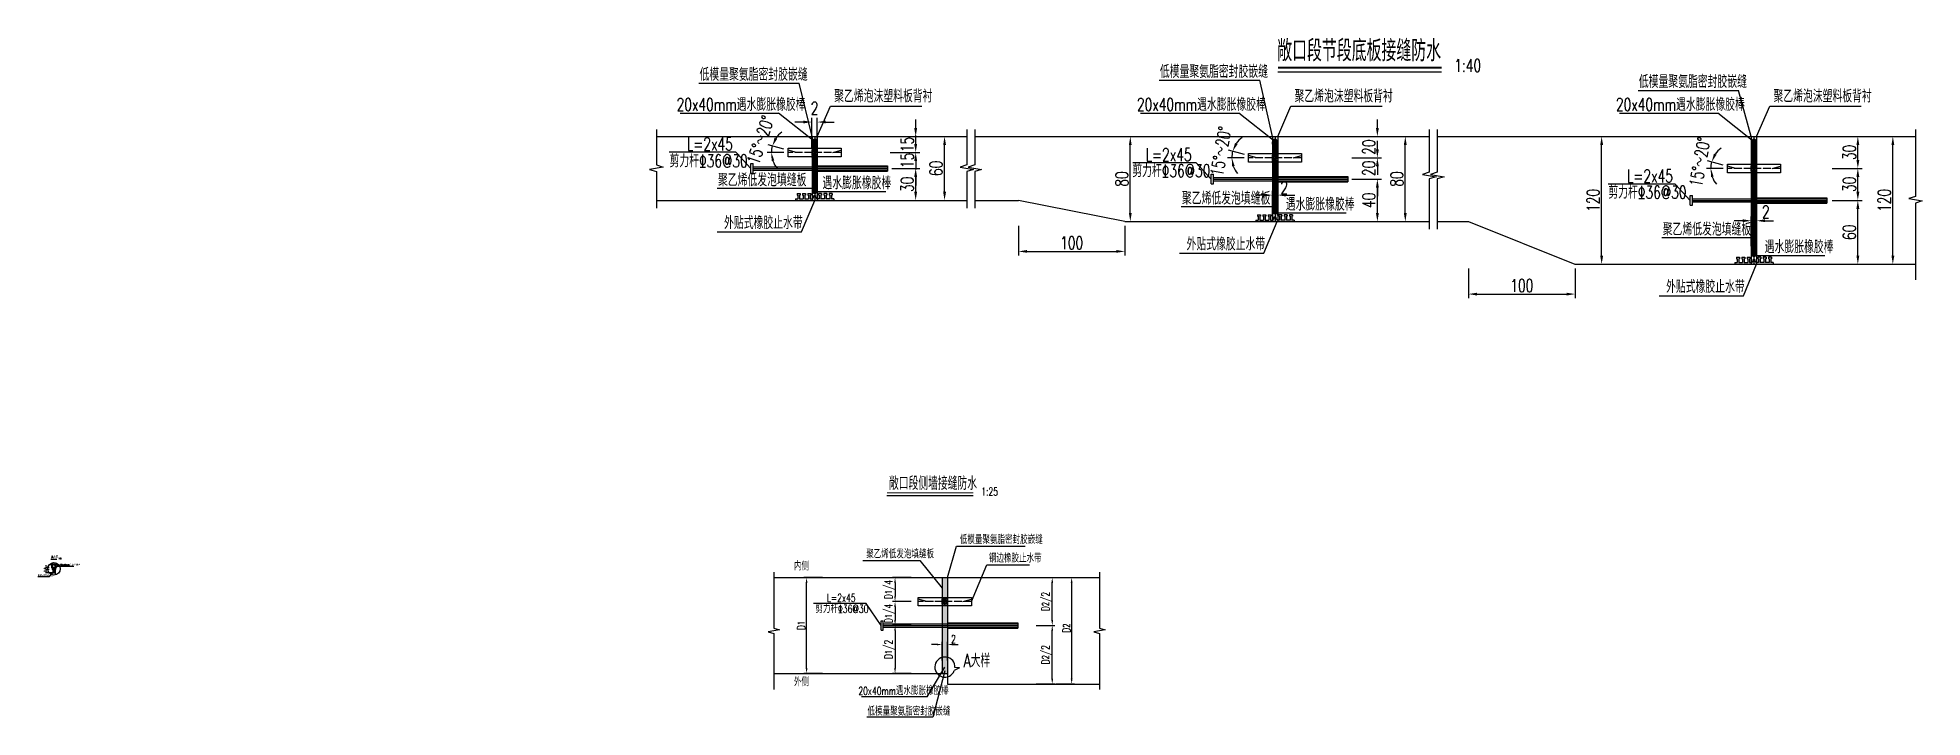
# Model space of a CAD drawing. Header units: millimetres. Extents: x 9472 to 214973, y -2225 to 23593.
# Drawn here: x 12470 to 14241, y 22954 to 23593 of the extents above; entities that cross this region are included whole.
import ezdxf

# ---------------------------------------------------------------- set-up
doc = ezdxf.new("R2010")
doc.units = ezdxf.units.MM
doc.header["$LTSCALE"] = 0.3
doc.header["$MEASUREMENT"] = 0
doc.linetypes.add('ACAD_ISO04W100', pattern=[30, 24, -3, 0, -3])
for name, color, linetype in [('填充', 8, 'Continuous'), ('文字', 7, 'Continuous'), ('标注', 7, 'Continuous'), ('次轮廓线', 7, 'Continuous'), ('点划线', 6, 'ACAD_ISO04W100'), ('轮廓线', 1, 'Continuous')]:
    doc.layers.add(name, color=color, linetype=linetype)
doc.styles.get("Standard").update_dxf_attribs({"font": 'simplex1.shx', "width": 0.7, "bigfont": 'hztxt.shx'})
doc.dimstyles.new('25', dxfattribs={"dimscale": 2.5, "dimtxt": 3, "dimasz": 2, "dimexe": 1, "dimexo": 1, "dimgap": 0.5, "dimtad": 1, "dimdec": 1, "dimdsep": 46, "dimtxsty": 'Standard', "dimcen": 0.5, "dimadec": 0, "dimazin": 0, "dimtfac": 1, "dimtdec": 1, "dimtofl": 0, "dimtmove": 2, "dimatfit": 3, "dimfxl": 0, "dimtolj": 1, "dimtzin": 0, "dimarcsym": 0})
doc.dimstyles.new('40', dxfattribs={"dimscale": 4, "dimtxt": 3, "dimasz": 2, "dimexe": 1, "dimexo": 1, "dimgap": 0.5, "dimtad": 1, "dimdec": 1, "dimdsep": 46, "dimtxsty": 'Standard', "dimcen": 0.5, "dimadec": 0, "dimazin": 0, "dimtfac": 1, "dimtdec": 1, "dimtofl": 0, "dimtmove": 2, "dimatfit": 3, "dimfxl": 0, "dimtolj": 1, "dimtzin": 0, "dimarcsym": 0})
doc.dimstyles.new('5', dxfattribs={"dimscale": 0.5, "dimtxt": 3, "dimasz": 2, "dimexe": 1, "dimexo": 1, "dimgap": 0.5, "dimtad": 1, "dimdec": 1, "dimdsep": 46, "dimtxsty": 'Standard', "dimcen": 0.5, "dimadec": 0, "dimazin": 0, "dimtfac": 1, "dimtdec": 1, "dimtofl": 0, "dimtmove": 2, "dimatfit": 3, "dimfxl": 0, "dimtolj": 1, "dimtzin": 0, "dimarcsym": 0})

msp = doc.modelspace()

# ---------------------------------------------------------------- texts
at = {"layer": '文字', "width": 0.7}
for s, height, p in [('敞口段节段底板接缝防水', 20, (13634.79, 23570.56)), ('低模量聚氨脂密封胶嵌缝', 12, (13091.81, 23552.23)), ('低模量聚氨脂密封胶嵌缝', 12, (13524.49, 23554.99)), ('1:40', 12, (13801.26, 23560.59)), ('聚乙烯泡沫塑料板背衬', 12, (13218.36, 23531.87)), ('聚乙烯泡沫塑料板背衬', 12, (13651.04, 23531.87)), ('低模量聚氨脂密封胶嵌缝', 12, (13974.68, 23545.54)), ('聚乙烯泡沫塑料板背衬', 12, (14101.23, 23531.87)), ('20x40mm遇水膨胀橡胶棒', 12, (13070.27, 23524)), ('20x40mm遇水膨胀橡胶棒', 12, (13502.95, 23524)), ('20x40mm遇水膨胀橡胶棒', 12, (13953.14, 23524)), ('L=2x45', 12, (13079.9, 23486.81)), ('L=2x45', 12, (13511.06, 23476.81)), ('剪力杆%%13136@30', 12, (13063.63, 23470.98)), ('剪力杆%%13136@30', 12, (13498.58, 23461.7)), ('聚乙烯低发泡填缝板', 12, (13109.16, 23453.1)), ('遇水膨胀橡胶棒', 12, (13207.36, 23450.23)), ('剪力杆%%13136@30', 12, (13946.02, 23441.51)), ('L=2x45', 12, (13963.46, 23456.81)), ('聚乙烯低发泡填缝板', 12, (13545.21, 23435.89)), ('遇水膨胀橡胶棒', 12, (13642.82, 23430.23)), (' 外贴式橡胶止水带', 12, (13109.16, 23412.84)), ('聚乙烯低发泡填缝板', 12, (13997.1, 23406.73)), (' 外贴式橡胶止水带', 12, (13543.8, 23392.84)), ('遇水膨胀橡胶棒', 12, (14093.01, 23390.23)), (' 外贴式橡胶止水带', 12, (13994.53, 23352.84)), ('敞口段侧墙接缝防水', 12.5, (13269.94, 23167.73)), ('1:25', 7.5, (13356.62, 23162.39)), ('低模量聚氨脂密封胶嵌缝', 7.5, (13336.47, 23117.05)), ('A大样', 2.5, (12482.67, 23103.47)), ('1:5', 1.5, (12489.23, 23102.52)), ('内侧', 7.5, (13180.54, 23092.18)), ('聚乙烯低发泡填缝板', 7.5, (13248.45, 23103.53)), ('钢边橡胶止水带', 7.5, (13363.82, 23099.6)), ('低模量聚酯密封胶嵌缝', 1.5, (12469.89, 23086.52)), ('20x40mm遇水膨胀橡胶棒', 1.5, (12490.93, 23096.5)), ('L=2x45', 7.5, (13211.53, 23062.47)), ('剪力杆%%13136@30', 7.5, (13200.74, 23052.18)), ('A大样', 12.5, (13339.91, 23001.09)), ('外侧', 7.5, (13180.54, 22983.33)), ('20x40mm遇水膨胀橡胶棒', 7.5, (13241.08, 22974.98)), ('低模量聚氨脂密封胶嵌缝', 7.5, (13249.71, 22955.69))]:
    msp.add_text(s, height=height, dxfattribs=at).set_placement(p)

# ---------------------------------------------------------------- blocks, each defined once
blk = doc.blocks.new('外贴式橡胶止水带')
at = {"layer": '填充'}
blk.add_hatch(color=256, dxfattribs=at).paths.add_polyline_path([(14.2, -3), (10.8, -3), (10.8, 0.5), (11.5, 0.5), (11.5, 2), (8.5, 2), (8.5, 0.5), (9.2, 0.5), (9.2, -3), (5.7, -3), (5.7, 0.5), (6.5, 0.5), (6.5, 2), (3.5, 2), (3.5, 0.5), (4.2, 0.5), (4.2, -3), (2.7, -3, -0.331227), (0.8, 0), (-0.8, 0, -0.331227), (-2.7, -3), (-4.2, -3), (-4.2, 0.5), (-3.5, 0.5), (-3.5, 2), (-6.5, 2), (-6.5, 0.5), (-5.8, 0.5), (-5.8, -3), (-9.3, -3), (-9.3, 0.5), (-8.5, 0.5), (-8.5, 2), (-11.5, 2), (-11.5, 0.5), (-10.8, 0.5), (-10.8, -3), (-14.2, -3), (-14.2, 0.5), (-13.5, 0.5), (-13.5, 2), (-16.5, 2), (-16.5, 0.5), (-15.8, 0.5), (-15.8, -3), (-18, -3), (-18, -4.5), (18, -4.5), (18, -3), (15.8, -3), (15.8, 0.5), (16.5, 0.5), (16.5, 2), (13.5, 2), (13.5, 0.5), (14.2, 0.5)])
for p, q in [((-16.5, 2), (-13.5, 2)), ((-16.5, 2), (-16.5, 0.5)), ((-16.5, 0.5), (-15.8, 0.5)), ((-15.8, 0.5), (-15.8, -3)), ((-14.2, 0.5), (-13.5, 0.5)), ((-14.2, 0.5), (-14.2, -3)), ((-13.5, 2), (-13.5, 0.5)), ((-11.5, 2), (-8.5, 2)), ((-11.5, 2), (-11.5, 0.5)), ((-11.5, 0.5), (-10.8, 0.5)), ((-10.8, 0.5), (-10.8, -3)), ((-9.3, 0.5), (-8.5, 0.5)), ((-9.3, 0.5), (-9.3, -3)), ((-8.5, 2), (-8.5, 0.5)), ((-6.5, 2), (-3.5, 2)), ((-6.5, 2), (-6.5, 0.5)), ((-6.5, 0.5), (-5.8, 0.5)), ((-5.8, 0.5), (-5.8, -3)), ((-4.2, 0.5), (-3.5, 0.5)), ((-4.2, 0.5), (-4.2, -3)), ((-3.5, 2), (-3.5, 0.5)), ((-0.8, 0), (0.8, 0)), ((6.5, 2), (3.5, 2)), ((3.5, 2), (3.5, 0.5)), ((4.2, 0.5), (3.5, 0.5)), ((4.2, 0.5), (4.2, -3)), ((6.5, 0.5), (5.7, 0.5)), ((5.7, 0.5), (5.7, -3)), ((6.5, 2), (6.5, 0.5)), ((11.5, 2), (8.5, 2)), ((8.5, 2), (8.5, 0.5)), ((9.2, 0.5), (8.5, 0.5)), ((9.2, 0.5), (9.2, -3)), ((11.5, 0.5), (10.8, 0.5)), ((10.8, 0.5), (10.8, -3)), ((11.5, 2), (11.5, 0.5)), ((16.5, 2), (13.5, 2)), ((13.5, 2), (13.5, 0.5)), ((14.2, 0.5), (13.5, 0.5)), ((14.2, 0.5), (14.2, -3)), ((16.5, 0.5), (15.8, 0.5)), ((15.8, 0.5), (15.8, -3)), ((16.5, 2), (16.5, 0.5)), ((-18, -3), (-15.8, -3)), ((-18, -3), (-18, -4.5)), ((-18, -4.5), (18, -4.5)), ((-14.2, -3), (-10.8, -3)), ((-9.3, -3), (-5.8, -3)), ((-4.2, -3), (-2.7, -3)), ((4.2, -3), (2.7, -3)), ((9.2, -3), (5.7, -3)), ((14.2, -3), (10.8, -3)), ((18, -3), (15.8, -3)), ((18, -3), (18, -4.5))]:
    blk.add_line(p, q)
for centre, start, end in [((-3.7, -0.2), 290.6305, 3.9355), ((3.7, -0.2), 176.0645, 249.3695)]:
    blk.add_arc(centre, 2.99, start, end)
blk = doc.blocks.new('钢边止水带')
at = {"layer": 'Defpoints', "color": 9}
blk.add_line((0, -4), (0, 4), dxfattribs=at)
at = {"layer": '点划线'}
blk.add_line((25, 0), (-25, 0), dxfattribs=at)
at = {"layer": '轮廓线'}
for points in [[(-25, -4), (-25, 4), (25, 4), (25, -4)], [(-2.5, 2.5), (2.5, 2.5), (2.5, -2.5), (-2.5, -2.5)]]:
    blk.add_lwpolyline(points, close=True, dxfattribs=at)
for radius in [2, 1.5]:
    blk.add_circle((0, 0), radius, dxfattribs=at)
blk = doc.blocks.new('*D27')
at = {"layer": 'Defpoints', "color": 0}
for p in [(13159.5, 23486.9), (13175, 23487), (13175, 23484.9), (13183, 23484.9), (13225, 23484.9)]:
    blk.add_point(p, dxfattribs=at)
at = {"layer": '标注', "color": 0, "lineweight": -2}
for p, q in [((13171.2, 23488.1), (13156.4, 23492)), ((13171, 23484.9), (13155.4, 23484.9))]:
    blk.add_line(p, q, dxfattribs=at)
for start, end in [(165, 180), (125.9169, 145.4584), (199.5416, 219.0831)]:
    blk.add_arc((13183, 23484.9), 23.6, start, end, dxfattribs=at)
at = {"layer": '标注', "color": 0}
for points in [[(13164.8, 23497.7), (13162.4, 23498.8), (13160.3, 23491)], [(13159.5, 23476.8), (13162.1, 23477.2), (13159.4, 23484.9)]]:
    blk.add_solid(points, dxfattribs=at)
at = {"layer": '标注', "color": 0, "insert": (13149.1, 23496.6), "char_height": 12, "attachment_point": 5, "rotation": 70.9686}
blk.add_mtext('\\A1;15°～20%%D', dxfattribs=at)
blk = doc.blocks.new('*D28')
at = {"layer": 'Defpoints', "color": 0}
for p in [(13592.2, 23481.9), (13607.7, 23482), (13607.7, 23479.9), (13615.7, 23479.9), (13657.7, 23479.9)]:
    blk.add_point(p, dxfattribs=at)
at = {"layer": '标注', "color": 0, "lineweight": -2}
for p, q in [((13603.7, 23479.9), (13588.1, 23479.9)), ((13603.9, 23483.1), (13589.1, 23487))]:
    blk.add_line(p, q, dxfattribs=at)
for start, end in [(125.9169, 145.4584), (165, 180), (199.5416, 219.0831)]:
    blk.add_arc((13615.7, 23479.9), 23.6, start, end, dxfattribs=at)
at = {"layer": '标注', "color": 0}
for points in [[(13597.5, 23492.7), (13595.1, 23493.8), (13592.9, 23486)], [(13592.2, 23471.8), (13594.8, 23472.2), (13592.1, 23479.9)]]:
    blk.add_solid(points, dxfattribs=at)
at = {"layer": '标注', "color": 0, "insert": (13581.8, 23486), "char_height": 12, "attachment_point": 5, "rotation": 79.7359}
blk.add_mtext('\\A1;15°～20%%D', dxfattribs=at)
blk = doc.blocks.new('*D29')
at = {"layer": 'Defpoints', "color": 0}
for p in [(14042.4, 23471.9), (14057.9, 23472), (14057.9, 23469.9), (14065.9, 23469.9), (14107.9, 23469.9)]:
    blk.add_point(p, dxfattribs=at)
at = {"layer": '标注', "color": 0, "lineweight": -2}
for p, q in [((14054, 23473.1), (14039.3, 23477)), ((14053.9, 23469.9), (14038.3, 23469.9))]:
    blk.add_line(p, q, dxfattribs=at)
for start, end in [(125.9169, 145.4584), (165, 180), (199.5416, 219.0831)]:
    blk.add_arc((14065.9, 23469.9), 23.6, start, end, dxfattribs=at)
at = {"layer": '标注', "color": 0}
for points in [[(14047.7, 23482.7), (14045.3, 23483.8), (14043.1, 23476)], [(14042.4, 23461.8), (14045, 23462.2), (14042.3, 23469.9)]]:
    blk.add_solid(points, dxfattribs=at)
at = {"layer": '标注', "color": 0, "insert": (14032, 23476), "char_height": 12, "attachment_point": 5, "rotation": 79.7359}
blk.add_mtext('\\A1;15°～20%%D', dxfattribs=at)
blk = doc.blocks.new('*D30')
at = {"layer": 'Defpoints', "color": 0}
for p in [(14151.4, 23439.9), (14180.5, 23439.9), (14082.9, 23379.9)]:
    blk.add_point(p, dxfattribs=at)
at = {"layer": '标注', "color": 0, "lineweight": -2}
for p, q in [((14156.5, 23439.9), (14184.5, 23439.9)), ((14180.5, 23387.9), (14180.5, 23431.9)), ((14156.5, 23379.9), (14184.5, 23379.9))]:
    blk.add_line(p, q, dxfattribs=at)
at = {"layer": '标注', "color": 0}
for points in [[(14179.2, 23431.9), (14181.9, 23431.9), (14180.5, 23439.9)], [(14179.2, 23387.9), (14181.9, 23387.9), (14180.5, 23379.9)]]:
    blk.add_solid(points, dxfattribs=at)
at = {"layer": '标注', "color": 0, "insert": (14172.5, 23409.9), "char_height": 12, "attachment_point": 5, "rotation": 90}
blk.add_mtext('\\A1;60', dxfattribs=at)
blk = doc.blocks.new('*D31')
at = {"layer": 'Defpoints', "color": 0}
for p in [(14107.9, 23469.9), (14180.5, 23469.9), (14151.4, 23439.9)]:
    blk.add_point(p, dxfattribs=at)
at = {"layer": '标注', "color": 0, "lineweight": -2}
for p, q in [((14156.5, 23469.9), (14184.5, 23469.9)), ((14180.5, 23447.9), (14180.5, 23461.9)), ((14156.5, 23439.9), (14184.5, 23439.9))]:
    blk.add_line(p, q, dxfattribs=at)
at = {"layer": '标注', "color": 0}
for points in [[(14179.2, 23461.9), (14181.9, 23461.9), (14180.5, 23469.9)], [(14179.2, 23447.9), (14181.9, 23447.9), (14180.5, 23439.9)]]:
    blk.add_solid(points, dxfattribs=at)
at = {"layer": '标注', "color": 0, "insert": (14172.5, 23454.9), "char_height": 12, "attachment_point": 5, "rotation": 90}
blk.add_mtext('\\A1;30', dxfattribs=at)
blk = doc.blocks.new('*D32')
at = {"layer": 'Defpoints', "color": 0}
for p in [(14082.9, 23499.9), (14180.5, 23499.9), (14107.9, 23469.9)]:
    blk.add_point(p, dxfattribs=at)
at = {"layer": '标注', "color": 0, "lineweight": -2}
for p, q in [((14156.5, 23499.9), (14184.5, 23499.9)), ((14180.5, 23477.9), (14180.5, 23491.9)), ((14156.5, 23469.9), (14184.5, 23469.9))]:
    blk.add_line(p, q, dxfattribs=at)
at = {"layer": '标注', "color": 0}
for points in [[(14179.2, 23491.9), (14181.9, 23491.9), (14180.5, 23499.9)], [(14179.2, 23477.9), (14181.9, 23477.9), (14180.5, 23469.9)]]:
    blk.add_solid(points, dxfattribs=at)
at = {"layer": '标注', "color": 0, "insert": (14172.5, 23484.9), "char_height": 12, "attachment_point": 5, "rotation": 90}
blk.add_mtext('\\A1;30', dxfattribs=at)
blk = doc.blocks.new('*D33')
at = {"layer": 'Defpoints', "color": 0}
for p in [(14082.9, 23499.9), (14213.4, 23499.9), (14082.9, 23379.9)]:
    blk.add_point(p, dxfattribs=at)
at = {"layer": '标注', "color": 0, "lineweight": -2}
for p, q in [((14189.4, 23499.9), (14217.4, 23499.9)), ((14213.4, 23387.9), (14213.4, 23491.9)), ((14189.4, 23379.9), (14217.4, 23379.9))]:
    blk.add_line(p, q, dxfattribs=at)
at = {"layer": '标注', "color": 0}
for points in [[(14212.1, 23491.9), (14214.8, 23491.9), (14213.4, 23499.9)], [(14212.1, 23387.9), (14214.8, 23387.9), (14213.4, 23379.9)]]:
    blk.add_solid(points, dxfattribs=at)
at = {"layer": '标注', "color": 0, "insert": (14205.4, 23439.9), "char_height": 12, "attachment_point": 5, "rotation": 90}
blk.add_mtext('\\A1;120', dxfattribs=at)
blk = doc.blocks.new('*D34')
at = {"layer": 'Defpoints', "color": 0}
for p in [(13268.6, 23469.9), (13295, 23469.9), (13218, 23439.9)]:
    blk.add_point(p, dxfattribs=at)
at = {"layer": '标注', "color": 0, "lineweight": -2}
for p, q in [((13272.6, 23469.9), (13299, 23469.9)), ((13295, 23447.9), (13295, 23461.9)), ((13271, 23439.9), (13299, 23439.9))]:
    blk.add_line(p, q, dxfattribs=at)
at = {"layer": '标注', "color": 0}
for points in [[(13293.6, 23461.9), (13296.3, 23461.9), (13295, 23469.9)], [(13293.6, 23447.9), (13296.3, 23447.9), (13295, 23439.9)]]:
    blk.add_solid(points, dxfattribs=at)
at = {"layer": '标注', "color": 0, "insert": (13287, 23454.9), "char_height": 12, "attachment_point": 5, "rotation": 90}
blk.add_mtext('\\A1;30', dxfattribs=at)
blk = doc.blocks.new('*D35')
at = {"layer": 'Defpoints', "color": 0}
for p in [(13225, 23484.9), (13295, 23484.9), (13268.6, 23469.9)]:
    blk.add_point(p, dxfattribs=at)
at = {"layer": '标注', "color": 0, "lineweight": -2}
for p, q in [((13295, 23492.9), (13295, 23500.9)), ((13271, 23484.9), (13299, 23484.9)), ((13272.6, 23469.9), (13299, 23469.9)), ((13295, 23461.9), (13295, 23453.9))]:
    blk.add_line(p, q, dxfattribs=at)
at = {"layer": '标注', "color": 0}
for points in [[(13293.6, 23492.9), (13296.3, 23492.9), (13295, 23484.9)], [(13293.6, 23461.9), (13296.3, 23461.9), (13295, 23469.9)]]:
    blk.add_solid(points, dxfattribs=at)
at = {"layer": '标注', "color": 0, "insert": (13287, 23477.4), "char_height": 12, "attachment_point": 5, "rotation": 90}
blk.add_mtext('\\A1;15', dxfattribs=at)
blk = doc.blocks.new('*D36')
at = {"layer": 'Defpoints', "color": 0}
for p in [(13202.5, 23499.9), (13295, 23499.9), (13225, 23484.9)]:
    blk.add_point(p, dxfattribs=at)
at = {"layer": '标注', "color": 0, "lineweight": -2}
for p, q in [((13295, 23507.9), (13295, 23515.9)), ((13271, 23499.9), (13299, 23499.9)), ((13271, 23484.9), (13299, 23484.9)), ((13295, 23476.9), (13295, 23468.9))]:
    blk.add_line(p, q, dxfattribs=at)
at = {"layer": '标注', "color": 0}
for points in [[(13293.6, 23507.9), (13296.3, 23507.9), (13295, 23499.9)], [(13293.6, 23476.9), (13296.3, 23476.9), (13295, 23484.9)]]:
    blk.add_solid(points, dxfattribs=at)
at = {"layer": '标注', "color": 0, "insert": (13287, 23492.4), "char_height": 12, "attachment_point": 5, "rotation": 90}
blk.add_mtext('\\A1;15', dxfattribs=at)
blk = doc.blocks.new('*D37')
at = {"layer": 'Defpoints', "color": 0}
for p in [(13202.5, 23499.9), (13322.1, 23499.9), (13202.5, 23439.9)]:
    blk.add_point(p, dxfattribs=at)
at = {"layer": '标注', "color": 0, "lineweight": -2}
for p, q in [((13298.1, 23499.9), (13326.1, 23499.9)), ((13322.1, 23447.9), (13322.1, 23491.9)), ((13298.1, 23439.9), (13326.1, 23439.9))]:
    blk.add_line(p, q, dxfattribs=at)
at = {"layer": '标注', "color": 0}
for points in [[(13320.8, 23491.9), (13323.5, 23491.9), (13322.1, 23499.9)], [(13320.8, 23447.9), (13323.5, 23447.9), (13322.1, 23439.9)]]:
    blk.add_solid(points, dxfattribs=at)
at = {"layer": '标注', "color": 0, "insert": (13314.1, 23469.9), "char_height": 12, "attachment_point": 5, "rotation": 90}
blk.add_mtext('\\A1;60', dxfattribs=at)
blk = doc.blocks.new('*D38')
at = {"layer": 'Defpoints', "color": 0}
for p in [(13391.6, 23439.9), (13491.6, 23419.9), (13491.6, 23391.9)]:
    blk.add_point(p, dxfattribs=at)
at = {"layer": '标注', "color": 0, "lineweight": -2}
for p, q in [((13391.6, 23415.9), (13391.6, 23387.9)), ((13491.6, 23415.9), (13491.6, 23387.9)), ((13399.6, 23391.9), (13483.6, 23391.9))]:
    blk.add_line(p, q, dxfattribs=at)
at = {"layer": '标注', "color": 0}
for points in [[(13399.6, 23393.2), (13399.6, 23390.6), (13391.6, 23391.9)], [(13483.6, 23393.2), (13483.6, 23390.6), (13491.6, 23391.9)]]:
    blk.add_solid(points, dxfattribs=at)
at = {"layer": '标注', "color": 0, "insert": (13441.6, 23399.9), "char_height": 12, "attachment_point": 5}
blk.add_mtext('\\A1;100', dxfattribs=at)
blk = doc.blocks.new('*D39')
at = {"layer": 'Defpoints', "color": 0}
for p in [(13350.7, 23499.9), (13496.7, 23499.9), (13491.6, 23419.9)]:
    blk.add_point(p, dxfattribs=at)
at = {"layer": '标注', "color": 0, "lineweight": -2}
for p, q in [((13472.7, 23499.9), (13500.7, 23499.9)), ((13496.7, 23427.9), (13496.7, 23491.9)), ((13495.6, 23419.9), (13500.7, 23419.9))]:
    blk.add_line(p, q, dxfattribs=at)
at = {"layer": '标注', "color": 0}
for points in [[(13495.4, 23491.9), (13498, 23491.9), (13496.7, 23499.9)], [(13495.4, 23427.9), (13498, 23427.9), (13496.7, 23419.9)]]:
    blk.add_solid(points, dxfattribs=at)
at = {"layer": '标注', "color": 0, "insert": (13488.7, 23459.9), "char_height": 12, "attachment_point": 5, "rotation": 90}
blk.add_mtext('\\A1;80', dxfattribs=at)
blk = doc.blocks.new('*D40')
at = {"layer": 'Defpoints', "color": 0}
for p in [(13635.2, 23459.9), (13728.9, 23459.9), (13650.7, 23419.9)]:
    blk.add_point(p, dxfattribs=at)
at = {"layer": '标注', "color": 0, "lineweight": -2}
for p, q in [((13704.9, 23459.9), (13732.9, 23459.9)), ((13728.9, 23427.9), (13728.9, 23451.9)), ((13704.9, 23419.9), (13732.9, 23419.9))]:
    blk.add_line(p, q, dxfattribs=at)
at = {"layer": '标注', "color": 0}
for points in [[(13727.6, 23451.9), (13730.3, 23451.9), (13728.9, 23459.9)], [(13727.6, 23427.9), (13730.3, 23427.9), (13728.9, 23419.9)]]:
    blk.add_solid(points, dxfattribs=at)
at = {"layer": '标注', "color": 0, "insert": (13720.9, 23439.9), "char_height": 12, "attachment_point": 5, "rotation": 90}
blk.add_mtext('\\A1;40', dxfattribs=at)
blk = doc.blocks.new('*D41')
at = {"layer": 'Defpoints', "color": 0}
for p in [(13657.7, 23479.9), (13728.9, 23479.9), (13635.2, 23459.9)]:
    blk.add_point(p, dxfattribs=at)
at = {"layer": '标注', "color": 0, "lineweight": -2}
for p, q in [((13728.9, 23487.9), (13728.9, 23495.9)), ((13704.9, 23479.9), (13732.9, 23479.9)), ((13704.9, 23459.9), (13732.9, 23459.9)), ((13728.9, 23451.9), (13728.9, 23443.9))]:
    blk.add_line(p, q, dxfattribs=at)
at = {"layer": '标注', "color": 0}
for points in [[(13727.6, 23487.9), (13730.3, 23487.9), (13728.9, 23479.9)], [(13727.6, 23451.9), (13730.3, 23451.9), (13728.9, 23459.9)]]:
    blk.add_solid(points, dxfattribs=at)
at = {"layer": '标注', "color": 0, "insert": (13720.9, 23469.9), "char_height": 12, "attachment_point": 5, "rotation": 90}
blk.add_mtext('\\A1;20', dxfattribs=at)
blk = doc.blocks.new('*D42')
at = {"layer": 'Defpoints', "color": 0}
for p in [(13635.2, 23499.9), (13728.9, 23499.9), (13657.7, 23479.9)]:
    blk.add_point(p, dxfattribs=at)
at = {"layer": '标注', "color": 0, "lineweight": -2}
for p, q in [((13728.9, 23507.9), (13728.9, 23515.9)), ((13704.9, 23499.9), (13732.9, 23499.9)), ((13704.9, 23479.9), (13732.9, 23479.9)), ((13728.9, 23471.9), (13728.9, 23463.9))]:
    blk.add_line(p, q, dxfattribs=at)
at = {"layer": '标注', "color": 0}
for points in [[(13727.6, 23507.9), (13730.3, 23507.9), (13728.9, 23499.9)], [(13727.6, 23471.9), (13730.3, 23471.9), (13728.9, 23479.9)]]:
    blk.add_solid(points, dxfattribs=at)
at = {"layer": '标注', "color": 0, "insert": (13720.9, 23489.9), "char_height": 12, "attachment_point": 5, "rotation": 90}
blk.add_mtext('\\A1;20', dxfattribs=at)
blk = doc.blocks.new('*D43')
at = {"layer": 'Defpoints', "color": 0}
for p in [(13635.2, 23499.9), (13755.2, 23499.9), (13635.2, 23419.9)]:
    blk.add_point(p, dxfattribs=at)
at = {"layer": '标注', "color": 0, "lineweight": -2}
for p, q in [((13731.2, 23499.9), (13759.2, 23499.9)), ((13755.2, 23427.9), (13755.2, 23491.9)), ((13731.2, 23419.9), (13759.2, 23419.9))]:
    blk.add_line(p, q, dxfattribs=at)
at = {"layer": '标注', "color": 0}
for points in [[(13753.8, 23491.9), (13756.5, 23491.9), (13755.2, 23499.9)], [(13753.8, 23427.9), (13756.5, 23427.9), (13755.2, 23419.9)]]:
    blk.add_solid(points, dxfattribs=at)
at = {"layer": '标注', "color": 0, "insert": (13747.2, 23459.9), "char_height": 12, "attachment_point": 5, "rotation": 90}
blk.add_mtext('\\A1;80', dxfattribs=at)
blk = doc.blocks.new('*D44')
at = {"layer": 'Defpoints', "color": 0}
for p in [(13814.7, 23419.9), (13914.7, 23379.9), (13914.7, 23351.8)]:
    blk.add_point(p, dxfattribs=at)
at = {"layer": '标注', "color": 0, "lineweight": -2}
for p, q in [((13814.7, 23375.8), (13814.7, 23347.8)), ((13914.7, 23375.8), (13914.7, 23347.8)), ((13822.7, 23351.8), (13906.7, 23351.8))]:
    blk.add_line(p, q, dxfattribs=at)
at = {"layer": '标注', "color": 0}
for points in [[(13822.7, 23353.1), (13822.7, 23350.4), (13814.7, 23351.8)], [(13906.7, 23353.1), (13906.7, 23350.4), (13914.7, 23351.8)]]:
    blk.add_solid(points, dxfattribs=at)
at = {"layer": '标注', "color": 0, "insert": (13864.7, 23359.8), "char_height": 12, "attachment_point": 5}
blk.add_mtext('\\A1;100', dxfattribs=at)
blk = doc.blocks.new('*D45')
at = {"layer": 'Defpoints', "color": 0}
for p in [(13785.3, 23499.9), (13939.7, 23499.9), (13914.7, 23379.9)]:
    blk.add_point(p, dxfattribs=at)
at = {"layer": '标注', "color": 0, "lineweight": -2}
for p, q in [((13915.7, 23499.9), (13943.7, 23499.9)), ((13939.7, 23387.9), (13939.7, 23491.9)), ((13918.7, 23379.9), (13943.7, 23379.9))]:
    blk.add_line(p, q, dxfattribs=at)
at = {"layer": '标注', "color": 0}
for points in [[(13938.4, 23491.9), (13941.1, 23491.9), (13939.7, 23499.9)], [(13938.4, 23387.9), (13941.1, 23387.9), (13939.7, 23379.9)]]:
    blk.add_solid(points, dxfattribs=at)
at = {"layer": '标注', "color": 0, "insert": (13931.7, 23439.9), "char_height": 12, "attachment_point": 5, "rotation": 90}
blk.add_mtext('\\A1;120', dxfattribs=at)
blk = doc.blocks.new('*D46')
at = {"layer": 'Defpoints', "color": 0}
for p in [(13390.9, 23040.3), (13423.3, 23040.3), (13324.9, 22985.3)]:
    blk.add_point(p, dxfattribs=at)
at = {"layer": '标注', "color": 0, "lineweight": -2}
for p, q in [((13408.3, 23040.3), (13425.8, 23040.3)), ((13423.3, 22990.3), (13423.3, 23035.3)), ((13408.3, 22985.3), (13425.8, 22985.3))]:
    blk.add_line(p, q, dxfattribs=at)
at = {"layer": '标注', "color": 0}
for points in [[(13422.5, 23035.3), (13424.2, 23035.3), (13423.3, 23040.3)], [(13422.5, 22990.3), (13424.2, 22990.3), (13423.3, 22985.3)]]:
    blk.add_solid(points, dxfattribs=at)
at = {"layer": '标注', "color": 0, "insert": (13418.3, 23012.8), "char_height": 7.5, "attachment_point": 5, "rotation": 90}
blk.add_mtext('\\A1;D{\\H0.8333x;2}/2', dxfattribs=at)
blk = doc.blocks.new('*D47')
at = {"layer": 'Defpoints', "color": 0}
for p in [(13324.9, 23085.3), (13423.3, 23085.3), (13390.9, 23040.3)]:
    blk.add_point(p, dxfattribs=at)
at = {"layer": '标注', "color": 0, "lineweight": -2}
for p, q in [((13408.3, 23085.3), (13425.8, 23085.3)), ((13423.3, 23045.3), (13423.3, 23080.3)), ((13408.3, 23040.3), (13425.8, 23040.3))]:
    blk.add_line(p, q, dxfattribs=at)
at = {"layer": '标注', "color": 0}
for points in [[(13422.5, 23080.3), (13424.2, 23080.3), (13423.3, 23085.3)], [(13422.5, 23045.3), (13424.2, 23045.3), (13423.3, 23040.3)]]:
    blk.add_solid(points, dxfattribs=at)
at = {"layer": '标注', "color": 0, "insert": (13418.3, 23062.8), "char_height": 7.5, "attachment_point": 5, "rotation": 90}
blk.add_mtext('\\A1;D{\\H0.8333x;2}/2', dxfattribs=at)
blk = doc.blocks.new('*D48')
at = {"layer": 'Defpoints', "color": 0}
for p in [(13324.9, 23085.3), (13441.6, 23085.3), (13324.9, 22985.3)]:
    blk.add_point(p, dxfattribs=at)
at = {"layer": '标注', "color": 0, "lineweight": -2}
for p, q in [((13426.6, 23085.3), (13444.1, 23085.3)), ((13441.6, 22990.3), (13441.6, 23080.3)), ((13426.6, 22985.3), (13444.1, 22985.3))]:
    blk.add_line(p, q, dxfattribs=at)
at = {"layer": '标注', "color": 0}
for points in [[(13440.7, 23080.3), (13442.4, 23080.3), (13441.6, 23085.3)], [(13440.7, 22990.3), (13442.4, 22990.3), (13441.6, 22985.3)]]:
    blk.add_solid(points, dxfattribs=at)
at = {"layer": '标注', "color": 0, "insert": (13436.6, 23037.8), "char_height": 7.5, "attachment_point": 5, "rotation": 90}
blk.add_mtext('\\A1;D{\\H0.8333x;2}', dxfattribs=at)
blk = doc.blocks.new('*D49')
at = {"layer": 'Defpoints', "color": 0}
for p in [(13319.9, 23085.3), (13275.6, 23062.8), (13297.4, 23062.8)]:
    blk.add_point(p, dxfattribs=at)
at = {"layer": '标注', "color": 0, "lineweight": -2}
for p, q in [((13290.6, 23085.3), (13273.1, 23085.3)), ((13275.6, 23080.3), (13275.6, 23067.8)), ((13290.6, 23062.8), (13273.1, 23062.8))]:
    blk.add_line(p, q, dxfattribs=at)
at = {"layer": '标注', "color": 0}
for points in [[(13274.8, 23080.3), (13276.4, 23080.3), (13275.6, 23085.3)], [(13274.8, 23067.8), (13276.4, 23067.8), (13275.6, 23062.8)]]:
    blk.add_solid(points, dxfattribs=at)
at = {"layer": '标注', "color": 0, "insert": (13270.6, 23074), "char_height": 7.5, "attachment_point": 5, "rotation": 90}
blk.add_mtext('\\A1;D{\\H0.8333x;1}/4', dxfattribs=at)
blk = doc.blocks.new('*D50')
at = {"layer": 'Defpoints', "color": 0}
for p in [(13297.4, 23062.8), (13275.6, 23040.3), (13390.9, 23040.3)]:
    blk.add_point(p, dxfattribs=at)
at = {"layer": '标注', "color": 0, "lineweight": -2}
for p, q in [((13290.6, 23062.8), (13273.1, 23062.8)), ((13275.6, 23057.8), (13275.6, 23045.3)), ((13290.6, 23040.3), (13273.1, 23040.3))]:
    blk.add_line(p, q, dxfattribs=at)
at = {"layer": '标注', "color": 0}
for points in [[(13274.8, 23057.8), (13276.4, 23057.8), (13275.6, 23062.8)], [(13274.8, 23045.3), (13276.4, 23045.3), (13275.6, 23040.3)]]:
    blk.add_solid(points, dxfattribs=at)
at = {"layer": '标注', "color": 0, "insert": (13270.6, 23051.5), "char_height": 7.5, "attachment_point": 5, "rotation": 90}
blk.add_mtext('\\A1;D{\\H0.8333x;1}/4', dxfattribs=at)
blk = doc.blocks.new('*D51')
at = {"layer": 'Defpoints', "color": 0}
for p in [(13390.9, 23040.3), (13275.6, 22995.3), (13319.9, 22995.3)]:
    blk.add_point(p, dxfattribs=at)
at = {"layer": '标注', "color": 0, "lineweight": -2}
for p, q in [((13290.6, 23040.3), (13273.1, 23040.3)), ((13275.6, 23035.3), (13275.6, 23000.3)), ((13290.6, 22995.3), (13273.1, 22995.3))]:
    blk.add_line(p, q, dxfattribs=at)
at = {"layer": '标注', "color": 0}
for points in [[(13274.8, 23035.3), (13276.4, 23035.3), (13275.6, 23040.3)], [(13274.8, 23000.3), (13276.4, 23000.3), (13275.6, 22995.3)]]:
    blk.add_solid(points, dxfattribs=at)
at = {"layer": '标注', "color": 0, "insert": (13270.6, 23017.8), "char_height": 7.5, "attachment_point": 5, "rotation": 90}
blk.add_mtext('\\A1;D{\\H0.8333x;1}/2', dxfattribs=at)
blk = doc.blocks.new('*D52')
at = {"layer": 'Defpoints', "color": 0}
for p in [(13319.9, 23022.4), (13319.9, 22995.3), (13324.9, 22995.3)]:
    blk.add_point(p, dxfattribs=at)
at = {"layer": '标注', "color": 0, "lineweight": -2}
for p, q in [((13314.9, 23022.4), (13309.9, 23022.4)), ((13319.9, 23007.4), (13319.9, 23024.9)), ((13324.9, 23007.4), (13324.9, 23024.9)), ((13329.9, 23022.4), (13334.9, 23022.4))]:
    blk.add_line(p, q, dxfattribs=at)
at = {"layer": '标注', "color": 0}
for points in [[(13314.9, 23023.2), (13314.9, 23021.6), (13319.9, 23022.4)], [(13329.9, 23023.2), (13329.9, 23021.6), (13324.9, 23022.4)]]:
    blk.add_solid(points, dxfattribs=at)
at = {"layer": '标注', "color": 0, "insert": (13330.5, 23027.4), "char_height": 7.5, "attachment_point": 5}
blk.add_mtext('\\A1;2', dxfattribs=at)
blk = doc.blocks.new('*D53')
at = {"layer": 'Defpoints', "color": 0}
for p in [(13192.4, 23085.3), (13324.9, 23085.3), (13324.9, 22995.3)]:
    blk.add_point(p, dxfattribs=at)
at = {"layer": '标注', "color": 0, "lineweight": -2}
for p, q in [((13207.4, 23085.3), (13189.9, 23085.3)), ((13192.4, 23000.3), (13192.4, 23080.3)), ((13207.4, 22995.3), (13189.9, 22995.3))]:
    blk.add_line(p, q, dxfattribs=at)
at = {"layer": '标注', "color": 0}
for points in [[(13191.6, 23080.3), (13193.3, 23080.3), (13192.4, 23085.3)], [(13191.6, 23000.3), (13193.3, 23000.3), (13192.4, 22995.3)]]:
    blk.add_solid(points, dxfattribs=at)
at = {"layer": '标注', "color": 0, "insert": (13187.4, 23040.3), "char_height": 7.5, "attachment_point": 5, "rotation": 90}
blk.add_mtext('\\A1;D{\\H0.8333x;1}', dxfattribs=at)
blk = doc.blocks.new('*D54')
at = {"layer": 'Defpoints', "color": 0}
for p in [(13635.2, 23444.8), (13630.2, 23421.5), (13635.2, 23421.5)]:
    blk.add_point(p, dxfattribs=at)
at = {"layer": '标注', "color": 0, "lineweight": -2}
for p, q in [((13622.2, 23444.8), (13614.2, 23444.8)), ((13630.2, 23425.5), (13630.2, 23448.8)), ((13635.2, 23425.5), (13635.2, 23448.8)), ((13643.2, 23444.8), (13651.2, 23444.8))]:
    blk.add_line(p, q, dxfattribs=at)
at = {"layer": '标注', "color": 0}
for points in [[(13622.2, 23446.2), (13622.2, 23443.5), (13630.2, 23444.8)], [(13643.2, 23446.2), (13643.2, 23443.5), (13635.2, 23444.8)]]:
    blk.add_solid(points, dxfattribs=at)
at = {"layer": '标注', "color": 0, "insert": (13641.4, 23451.9), "char_height": 12, "attachment_point": 5}
blk.add_mtext('\\A1;2', dxfattribs=at)
blk = doc.blocks.new('*D55')
at = {"color": 0, "lineweight": -2}
for p, q in [((14072.4, 23420.7), (14064.4, 23420.7)), ((14080.4, 23396.7), (14080.4, 23424.7)), ((14085.4, 23396.7), (14085.4, 23424.7)), ((14093.4, 23420.7), (14101.4, 23420.7))]:
    blk.add_line(p, q, dxfattribs=at)
at = {"color": 0}
for points in [[(14072.4, 23422.1), (14072.4, 23419.4), (14080.4, 23420.7)], [(14093.4, 23422.1), (14093.4, 23419.4), (14085.4, 23420.7)]]:
    blk.add_solid(points, dxfattribs=at)
at = {"layer": 'Defpoints', "color": 0}
for p in [(14080.4, 23420.7), (14080.4, 23381.5), (14085.4, 23381.5)]:
    blk.add_point(p, dxfattribs=at)
at = {"color": 0, "insert": (14094, 23429), "char_height": 12, "attachment_point": 5}
blk.add_mtext('\\A1;2', dxfattribs=at)
blk = doc.blocks.new('*D56')
at = {"color": 0, "lineweight": -2}
for p, q in [((13189.5, 23513.5), (13181.5, 23513.5)), ((13197.5, 23489.5), (13197.5, 23517.5)), ((13202.5, 23489.5), (13202.5, 23517.5)), ((13210.5, 23513.5), (13218.5, 23513.5))]:
    blk.add_line(p, q, dxfattribs=at)
at = {"color": 0}
for points in [[(13189.5, 23514.8), (13189.5, 23512.2), (13197.5, 23513.5)], [(13210.5, 23514.8), (13210.5, 23512.2), (13202.5, 23513.5)]]:
    blk.add_solid(points, dxfattribs=at)
at = {"layer": 'Defpoints', "color": 0}
for p in [(13197.5, 23513.5), (13197.5, 23448.2), (13202.5, 23448.2)]:
    blk.add_point(p, dxfattribs=at)
at = {"color": 0, "insert": (13200, 23526.5), "char_height": 12, "attachment_point": 5}
blk.add_mtext('\\A1;2', dxfattribs=at)
blk = doc.blocks.new('*D57')
at = {"color": 0, "lineweight": -2}
for p, q in [((12483.1, 23097.3), (12482.1, 23097.3)), ((12484.1, 23095.4), (12484.1, 23097.8)), ((12486.1, 23095.4), (12486.1, 23097.8)), ((12487.1, 23097.3), (12488.1, 23097.3))]:
    blk.add_line(p, q, dxfattribs=at)
at = {"color": 0}
for points in [[(12483.1, 23097.5), (12483.1, 23097.1), (12484.1, 23097.3)], [(12487.1, 23097.5), (12487.1, 23097.1), (12486.1, 23097.3)]]:
    blk.add_solid(points, dxfattribs=at)
at = {"layer": 'Defpoints', "color": 0}
for p in [(12484.1, 23097.3), (12484.1, 23094.9), (12486.1, 23094.9)]:
    blk.add_point(p, dxfattribs=at)
at = {"color": 0, "insert": (12485.1, 23098.3), "char_height": 1.5, "attachment_point": 5}
blk.add_mtext('\\A1;2', dxfattribs=at)
blk = doc.blocks.new('*D58')
at = {"color": 0, "lineweight": -2}
for p, q in [((12485.1, 23097.3), (12484.1, 23097.3)), ((12486.1, 23095.4), (12486.1, 23097.8)), ((12487.1, 23094.4), (12487.1, 23097.8)), ((12488.1, 23097.3), (12489.1, 23097.3))]:
    blk.add_line(p, q, dxfattribs=at)
at = {"color": 0}
for points in [[(12485.1, 23097.5), (12485.1, 23097.1), (12486.1, 23097.3)], [(12488.1, 23097.5), (12488.1, 23097.1), (12487.1, 23097.3)]]:
    blk.add_solid(points, dxfattribs=at)
at = {"layer": 'Defpoints', "color": 0}
for p in [(12486.1, 23097.3), (12486.1, 23094.9), (12487.1, 23093.9)]:
    blk.add_point(p, dxfattribs=at)
at = {"color": 0, "insert": (12486.6, 23098.3), "char_height": 1.5, "attachment_point": 5}
blk.add_mtext('\\A1;1', dxfattribs=at)
blk = doc.blocks.new('*D59')
at = {"color": 0, "lineweight": -2}
for p, q in [((12482.1, 23097.3), (12481.1, 23097.3)), ((12483.1, 23094.4), (12483.1, 23097.8)), ((12484.1, 23095.4), (12484.1, 23097.8)), ((12485.1, 23097.3), (12486.1, 23097.3))]:
    blk.add_line(p, q, dxfattribs=at)
at = {"color": 0}
for points in [[(12482.1, 23097.5), (12482.1, 23097.1), (12483.1, 23097.3)], [(12485.1, 23097.5), (12485.1, 23097.1), (12484.1, 23097.3)]]:
    blk.add_solid(points, dxfattribs=at)
at = {"layer": 'Defpoints', "color": 0}
for p in [(12483.1, 23093.9), (12484.1, 23097.3), (12484.1, 23094.9)]:
    blk.add_point(p, dxfattribs=at)
at = {"color": 0, "insert": (12483.6, 23098.3), "char_height": 1.5, "attachment_point": 5}
blk.add_mtext('\\A1;1', dxfattribs=at)
blk = doc.blocks.new('*D60')
at = {"color": 0, "lineweight": -2}
for p, q in [((12480.6, 23094.9), (12477.1, 23094.9)), ((12480.6, 23092.9), (12477.1, 23092.9)), ((12477.6, 23095.9), (12477.6, 23096.9)), ((12477.6, 23091.9), (12477.6, 23090.9))]:
    blk.add_line(p, q, dxfattribs=at)
at = {"color": 0}
for points in [[(12477.4, 23095.9), (12477.8, 23095.9), (12477.6, 23094.9)], [(12477.4, 23091.9), (12477.8, 23091.9), (12477.6, 23092.9)]]:
    blk.add_solid(points, dxfattribs=at)
at = {"layer": 'Defpoints', "color": 0}
for p in [(12477.6, 23092.9), (12484.1, 23094.9), (12484.1, 23092.9)]:
    blk.add_point(p, dxfattribs=at)
at = {"color": 0, "insert": (12476.6, 23093.9), "char_height": 1.5, "attachment_point": 5, "rotation": 90}
blk.add_mtext('\\A1;2', dxfattribs=at)
blk = doc.blocks.new('*D61')
at = {"color": 0, "lineweight": -2}
for p, q in [((12480.6, 23092.9), (12477.1, 23092.9)), ((12480, 23089.9), (12477.1, 23089.9)), ((12477.6, 23091.9), (12477.6, 23090.9))]:
    blk.add_line(p, q, dxfattribs=at)
at = {"color": 0}
for points in [[(12477.4, 23091.9), (12477.8, 23091.9), (12477.6, 23092.9)], [(12477.4, 23090.9), (12477.8, 23090.9), (12477.6, 23089.9)]]:
    blk.add_solid(points, dxfattribs=at)
at = {"layer": 'Defpoints', "color": 0}
for p in [(12477.6, 23089.9), (12480.5, 23089.9), (12484.1, 23092.9)]:
    blk.add_point(p, dxfattribs=at)
at = {"color": 0, "insert": (12476.6, 23091.4), "char_height": 1.5, "attachment_point": 5, "rotation": 90}
blk.add_mtext('\\A1;3', dxfattribs=at)

# ---------------------------------------------------------------- dimensions: what is measured, and where the dimension line sits
dim = msp.add_linear_dim(base=(13197.54, 23513.49), p1=(13202.54, 23448.2), p2=(13197.54, 23448.2), text='2', dimstyle='40')
dim.commit()
dim.dimension.update_dxf_attribs({"geometry": '*D56', "text_midpoint": (13200.04, 23526.49)})
dim = msp.add_linear_dim(base=(14080.41, 23420.73), p1=(14085.41, 23381.46), p2=(14080.41, 23381.46), text='2', dimstyle='40')
dim.commit()
dim.dimension.update_dxf_attribs({"geometry": '*D55', "text_midpoint": (14093.97, 23428.99), "dimtype": 160})
for base, p1, p2, picture, middle in [((12484.09, 23097.29), (12483.09, 23093.91), (12484.09, 23094.91), '*D59', (12483.59, 23098.29)), ((12484.09, 23097.29), (12486.09, 23094.91), (12484.09, 23094.91), '*D57', (12485.09, 23098.29)), ((12486.09, 23097.29), (12487.09, 23093.91), (12486.09, 23094.91), '*D58', (12486.59, 23098.29))]:
    dim = msp.add_linear_dim(base=base, p1=p1, p2=p2, dimstyle='5')
    dim.commit()
    dim.dimension.update_dxf_attribs({"geometry": picture, "text_midpoint": middle})
for base, p1, p2, picture, middle in [((12477.62, 23092.91), (12484.09, 23094.91), (12484.09, 23092.91), '*D60', (12476.62, 23093.91)), ((12477.62, 23089.91), (12484.09, 23092.91), (12480.45, 23089.91), '*D61', (12476.62, 23091.41))]:
    dim = msp.add_linear_dim(base=base, p1=p1, p2=p2, angle=90, dimstyle='5')
    dim.commit()
    dim.dimension.update_dxf_attribs({"geometry": picture, "text_midpoint": middle})
at = {"layer": '标注'}
for base, line1, line2, picture, middle in [((13159.54, 23486.94), ((13183.02, 23484.88), (13175.04, 23487.02)), ((13225.04, 23484.88), (13175.04, 23484.88)), '*D27', (13149.13, 23496.57)), ((13592.22, 23481.94), ((13615.7, 23479.88), (13607.72, 23482.02)), ((13657.72, 23479.88), (13607.72, 23479.88)), '*D28', (13581.81, 23486.02)), ((14042.41, 23471.94), ((14065.89, 23469.88), (14057.91, 23472.02)), ((14107.91, 23469.88), (14057.91, 23469.88)), '*D29', (14032, 23476.02))]:
    dim = msp.add_angular_dim_2l(base=base, line1=line1, line2=line2, text='<>～20%%D', dimstyle='40', dxfattribs=at)
    dim.commit()
    dim.dimension.update_dxf_attribs({"geometry": picture, "text_midpoint": middle, "dimtype": 162})
for base, p1, p2, picture, middle in [((13294.96, 23499.88), (13225.04, 23484.88), (13202.54, 23499.88), '*D36', (13286.96, 23492.38)), ((13728.93, 23499.88), (13657.72, 23479.88), (13635.22, 23499.88), '*D42', (13720.93, 23489.88)), ((13322.13, 23499.88), (13202.54, 23439.88), (13202.54, 23499.88), '*D37', (13314.13, 23469.88)), ((13294.96, 23484.88), (13268.57, 23469.88), (13225.04, 23484.88), '*D35', (13286.96, 23477.38)), ((13496.7, 23499.88), (13491.63, 23419.88), (13350.67, 23499.88), '*D39', (13488.7, 23459.88)), ((13755.17, 23499.88), (13635.22, 23419.88), (13635.22, 23499.88), '*D43', (13747.17, 23459.88)), ((13728.93, 23479.88), (13635.22, 23459.88), (13657.72, 23479.88), '*D41', (13720.93, 23469.88)), ((13939.74, 23499.88), (13914.66, 23379.88), (13785.27, 23499.88), '*D45', (13931.74, 23439.88)), ((14180.53, 23499.88), (14107.91, 23469.88), (14082.91, 23499.88), '*D32', (14172.53, 23484.88)), ((14213.43, 23499.88), (14082.91, 23379.88), (14082.91, 23499.88), '*D33', (14205.43, 23439.88)), ((13294.96, 23469.88), (13218.04, 23439.88), (13268.57, 23469.88), '*D34', (13286.96, 23454.88)), ((13728.93, 23459.88), (13650.72, 23419.88), (13635.22, 23459.88), '*D40', (13720.93, 23439.88)), ((14180.53, 23469.88), (14151.44, 23439.88), (14107.91, 23469.88), '*D31', (14172.53, 23454.88)), ((14180.53, 23439.88), (14082.91, 23379.88), (14151.44, 23439.88), '*D30', (14172.53, 23409.88))]:
    dim = msp.add_linear_dim(base=base, p1=p1, p2=p2, angle=90, dimstyle='40', dxfattribs=at)
    dim.commit()
    dim.dimension.update_dxf_attribs({"geometry": picture, "text_midpoint": middle})
for base, p1, p2, dimstyle, picture, middle in [((13635.22, 23444.84), (13630.22, 23421.46), (13635.22, 23421.46), '40', '*D54', (13641.44, 23451.88)), ((13319.87, 23022.39), (13324.87, 22995.25), (13319.87, 22995.25), '25', '*D52', (13330.53, 23027.39))]:
    dim = msp.add_linear_dim(base=base, p1=p1, p2=p2, text='2', dimstyle=dimstyle, dxfattribs=at)
    dim.commit()
    dim.dimension.update_dxf_attribs({"geometry": picture, "text_midpoint": middle, "dimtype": 160})
for base, p1, p2, picture, middle in [((13491.63, 23391.91), (13391.63, 23439.88), (13491.63, 23419.88), '*D38', (13441.63, 23399.91)), ((13914.66, 23351.78), (13814.66, 23419.88), (13914.66, 23379.88), '*D44', (13864.66, 23359.78))]:
    dim = msp.add_linear_dim(base=base, p1=p1, p2=p2, dimstyle='40', dxfattribs=at)
    dim.commit()
    dim.dimension.update_dxf_attribs({"geometry": picture, "text_midpoint": middle})
for base, p1, p2, text, picture, middle in [((13192.42, 23085.25), (13324.87, 22995.25), (13324.87, 23085.25), 'D{\\H0.8333x;1}', '*D53', (13187.42, 23040.25)), ((13275.61, 23062.75), (13319.87, 23085.25), (13297.37, 23062.75), 'D{\\H0.8333x;1}/4', '*D49', (13270.61, 23074)), ((13423.32, 23085.25), (13390.9, 23040.25), (13324.87, 23085.25), 'D{\\H0.8333x;2}/2', '*D47', (13418.32, 23062.75)), ((13275.61, 23040.25), (13297.37, 23062.75), (13390.9, 23040.25), 'D{\\H0.8333x;1}/4', '*D50', (13270.61, 23051.5)), ((13275.61, 22995.25), (13390.9, 23040.25), (13319.87, 22995.25), 'D{\\H0.8333x;1}/2', '*D51', (13270.61, 23017.75)), ((13423.32, 23040.25), (13324.87, 22985.25), (13390.9, 23040.25), 'D{\\H0.8333x;2}/2', '*D46', (13418.32, 23012.75))]:
    dim = msp.add_linear_dim(base=base, p1=p1, p2=p2, angle=90, text=text, dimstyle='25', dxfattribs=at)
    dim.commit()
    dim.dimension.update_dxf_attribs({"geometry": picture, "text_midpoint": middle})
dim = msp.add_linear_dim(base=(13441.56, 23085.25), p1=(13324.87, 22985.25), p2=(13324.87, 23085.25), angle=90, text='D{\\H0.8333x;2}', dimstyle='25', dxfattribs=at)
dim.commit()
dim.dimension.update_dxf_attribs({"geometry": '*D48', "text_midpoint": (13436.56, 23037.75), "dimtype": 160})

# ---------------------------------------------------------------- hatches: boundary and pattern name
for points in [[(13197.54, 23494.82), (13202.54, 23494.82, 1)], [(13630.22, 23494.82), (13635.22, 23494.82, 1)], [(14080.41, 23494.82), (14085.41, 23494.82, 1)], [(13202.54, 23449.03), (13197.54, 23449.03, 1)], [(13635.22, 23429.69), (13630.22, 23429.69, 1)], [(14085.41, 23389.69), (14080.41, 23389.69, 1)]]:
    msp.add_hatch(color=256).paths.add_polyline_path(points)
at = {"layer": '填充'}
h = msp.add_hatch(dxfattribs=at)
h.set_pattern_fill('ANSI31', color=256, style=0)
h.paths.add_polyline_path([(13202.54, 23468.38), (13200.04, 23468.38), (13200.04, 23449.03), (13202.54, 23449.03)])
h.paths.add_polyline_path([(13200.04, 23468.38), (13197.54, 23468.38), (13197.54, 23449.03), (13200.04, 23449.03)])
h.paths.add_polyline_path([(13200.04, 23469.88), (13197.54, 23469.88), (13197.54, 23468.38), (13200.04, 23468.38)])
h.paths.add_polyline_path([(13202.54, 23469.88), (13200.04, 23469.88), (13200.04, 23468.38), (13202.54, 23468.38)])
h.paths.add_polyline_path([(13202.54, 23471.38), (13200.04, 23471.38), (13200.04, 23469.88), (13202.54, 23469.88)])
h.paths.add_polyline_path([(13200.04, 23471.38), (13197.54, 23471.38), (13197.54, 23469.88), (13200.04, 23469.88)])
h.paths.add_polyline_path([(13202.54, 23480.88), (13200.04, 23480.88), (13200.04, 23471.38), (13202.54, 23471.38)])
h.paths.add_polyline_path([(13200.04, 23480.88), (13197.54, 23480.88), (13197.54, 23471.38), (13200.04, 23471.38)])
h.paths.add_polyline_path([(13200.04, 23482.38), (13197.54, 23482.38), (13197.54, 23480.88), (13200.04, 23480.88)])
h.paths.add_polyline_path([(13202.54, 23482.38), (13200.04, 23482.38), (13200.04, 23480.88), (13202.54, 23480.88)])
h.paths.add_polyline_path([(13202.54, 23488.88), (13200.04, 23488.88), (13200.04, 23487.38), (13202.54, 23487.38)])
h.paths.add_polyline_path([(13200.04, 23488.88), (13197.54, 23488.88), (13197.54, 23487.38), (13200.04, 23487.38)])
h.paths.add_polyline_path([(13200.04, 23494.82), (13197.54, 23494.82), (13197.54, 23488.88), (13200.04, 23488.88)])
h.paths.add_polyline_path([(13202.54, 23494.82), (13200.04, 23494.82), (13200.04, 23488.88), (13202.54, 23488.88)])
h = msp.add_hatch(dxfattribs=at)
h.set_pattern_fill('ANSI31', color=256, style=0)
h.paths.add_polyline_path([(13635.22, 23458.38), (13632.72, 23458.38), (13632.72, 23429.69), (13635.22, 23429.69)])
h.paths.add_polyline_path([(13632.72, 23458.38), (13630.22, 23458.38), (13630.22, 23429.69), (13632.72, 23429.69)])
h.paths.add_polyline_path([(13635.22, 23459.88), (13632.72, 23459.88), (13632.72, 23458.38), (13635.22, 23458.38)])
h.paths.add_polyline_path([(13632.72, 23459.88), (13630.22, 23459.88), (13630.22, 23458.38), (13632.72, 23458.38)])
h.paths.add_polyline_path([(13632.72, 23461.38), (13630.22, 23461.38), (13630.22, 23459.88), (13632.72, 23459.88)])
h.paths.add_polyline_path([(13635.22, 23461.38), (13632.72, 23461.38), (13632.72, 23459.88), (13635.22, 23459.88)])
h.paths.add_polyline_path([(13635.22, 23475.88), (13632.72, 23475.88), (13632.72, 23461.38), (13635.22, 23461.38)])
h.paths.add_polyline_path([(13632.72, 23475.88), (13630.22, 23475.88), (13630.22, 23461.38), (13632.72, 23461.38)])
h.paths.add_polyline_path([(13632.72, 23477.38), (13630.22, 23477.38), (13630.22, 23475.88), (13632.72, 23475.88)])
h.paths.add_polyline_path([(13635.22, 23477.38), (13632.72, 23477.38), (13632.72, 23475.88), (13635.22, 23475.88)])
h.paths.add_polyline_path([(13635.22, 23483.88), (13632.72, 23483.88), (13632.72, 23482.38), (13635.22, 23482.38)])
h.paths.add_polyline_path([(13632.72, 23483.88), (13630.22, 23483.88), (13630.22, 23482.38), (13632.72, 23482.38)])
h.paths.add_polyline_path([(13632.72, 23494.82), (13630.22, 23494.82), (13630.22, 23483.88), (13632.72, 23483.88)])
h.paths.add_polyline_path([(13635.22, 23494.82), (13632.72, 23494.82), (13632.72, 23483.88), (13635.22, 23483.88)])
h = msp.add_hatch(dxfattribs=at)
h.set_pattern_fill('ANSI31', color=256, style=0)
h.paths.add_polyline_path([(14085.41, 23438.38), (14082.91, 23438.38), (14082.91, 23389.69), (14085.41, 23389.69)])
h.paths.add_polyline_path([(14082.91, 23438.38), (14080.41, 23438.38), (14080.41, 23389.69), (14082.91, 23389.69)])
h.paths.add_polyline_path([(14082.91, 23439.88), (14080.41, 23439.88), (14080.41, 23438.38), (14082.91, 23438.38)])
h.paths.add_polyline_path([(14085.41, 23439.88), (14082.91, 23439.88), (14082.91, 23438.38), (14085.41, 23438.38)])
h.paths.add_polyline_path([(14085.41, 23441.38), (14082.91, 23441.38), (14082.91, 23439.88), (14085.41, 23439.88)])
h.paths.add_polyline_path([(14082.91, 23441.38), (14080.41, 23441.38), (14080.41, 23439.88), (14082.91, 23439.88)])
h.paths.add_polyline_path([(14082.91, 23465.88), (14080.41, 23465.88), (14080.41, 23441.38), (14082.91, 23441.38)])
h.paths.add_polyline_path([(14085.41, 23465.88), (14082.91, 23465.88), (14082.91, 23441.38), (14085.41, 23441.38)])
h.paths.add_polyline_path([(14085.41, 23467.38), (14082.91, 23467.38), (14082.91, 23465.88), (14085.41, 23465.88)])
h.paths.add_polyline_path([(14082.91, 23467.38), (14080.41, 23467.38), (14080.41, 23465.88), (14082.91, 23465.88)])
h.paths.add_polyline_path([(14082.91, 23473.88), (14080.41, 23473.88), (14080.41, 23472.38), (14082.91, 23472.38)])
h.paths.add_polyline_path([(14085.41, 23473.88), (14082.91, 23473.88), (14082.91, 23472.38), (14085.41, 23472.38)])
h.paths.add_polyline_path([(14085.41, 23494.82), (14082.91, 23494.82), (14082.91, 23473.88), (14085.41, 23473.88)])
h.paths.add_polyline_path([(14082.91, 23494.82), (14080.41, 23494.82), (14080.41, 23473.88), (14082.91, 23473.88)])
msp.add_hatch(color=256, dxfattribs=at).paths.add_polyline_path([(12486.09, 23094.81), (12484.09, 23094.81, 1), (12484.09, 23093.01), (12486.09, 23093.01, 1)])
h = msp.add_hatch(dxfattribs=at)
h.set_pattern_fill('DASH', color=256, style=0)
h.set_pattern_definition([(0, (-697.89502, 801.78699), (0.125, 0.125), [0.125, -0.125])])
h.paths.add_polyline_path([(12486.09, 23093.01), (12484.09, 23093.01), (12484.09, 23089.91), (12486.09, 23089.91)])
h = msp.add_hatch(color=256, dxfattribs=at)
h.paths.add_polyline_path([(13324.87, 23038.75), (13319.87, 23038.75), (13319.87, 22995.25), (13324.87, 22995.25)])
h.paths.add_polyline_path([(13324.87, 23038.75), (13324.87, 23041.75), (13319.87, 23041.75), (13319.87, 23038.75)])
h.paths.add_polyline_path([(13319.87, 23041.75), (13324.87, 23041.75), (13324.87, 23058.75), (13319.87, 23058.75)])
h.paths.add_polyline_path([(13322.37, 23060.25), (13322.37, 23058.75), (13324.87, 23058.75), (13324.87, 23060.25)])
h.paths.add_polyline_path([(13319.87, 23060.25), (13319.87, 23058.75), (13322.37, 23058.75), (13322.37, 23060.25)])
h.paths.add_polyline_path([(13319.87, 23066.75), (13319.87, 23065.25), (13322.37, 23065.25), (13322.37, 23066.75)])
h.paths.add_polyline_path([(13322.37, 23066.75), (13322.37, 23065.25), (13324.87, 23065.25), (13324.87, 23066.75)])
h.paths.add_polyline_path([(13324.87, 23085.25), (13319.87, 23085.25), (13319.87, 23066.75), (13324.87, 23066.75)])

# ---------------------------------------------------------------- linework, layer by layer
for p, q in [((13635.39, 23560.59), (13789.26, 23560.59)), ((13091.17, 23549.94), (13185.62, 23549.94)), ((13197.54, 23499.88), (13185.62, 23549.94)), ((13523.86, 23552.71), (13618.3, 23552.71)), ((13630.22, 23499.88), (13618.3, 23552.71)), ((13974.05, 23543.26), (14068.49, 23543.26)), ((14080.41, 23499.88), (14068.49, 23543.26)), ((13202.54, 23499.88), (13214.79, 23528.52)), ((13214.79, 23528.52), (13300.88, 23528.52)), ((13635.22, 23499.88), (13647.47, 23528.52)), ((13647.47, 23528.52), (13733.56, 23528.52)), ((14085.41, 23499.88), (14097.66, 23528.52)), ((14097.66, 23528.52), (14183.75, 23528.52)), ((13073.69, 23521.72), (13165.97, 23521.72)), ((13200.04, 23494.82), (13165.97, 23521.72)), ((13506.37, 23521.72), (13598.65, 23521.72)), ((13632.72, 23494.82), (13598.65, 23521.72)), ((13956.57, 23521.72), (14048.84, 23521.72)), ((14082.91, 23494.82), (14048.84, 23521.72)), ((13051.24, 23499.88), (13343.13, 23499.88)), ((13197.54, 23499.88), (13197.54, 23439.88)), ((13202.54, 23494.82), (13197.54, 23494.82)), ((13202.54, 23499.88), (13202.54, 23439.88)), ((13350.67, 23499.88), (13777.72, 23499.88)), ((13630.22, 23499.88), (13630.22, 23419.88)), ((13635.22, 23494.82), (13630.22, 23494.82)), ((13635.22, 23499.88), (13635.22, 23419.88)), ((13785.27, 23499.88), (14234.79, 23499.88)), ((14080.41, 23499.88), (14080.41, 23379.88)), ((14085.41, 23494.82), (14080.41, 23494.82)), ((14085.41, 23499.88), (14085.41, 23379.88)), ((13126.03, 23485.22), (13063.28, 23485.22)), ((13140.17, 23469.88), (13126.03, 23485.22)), ((13558.71, 23475.22), (13498.93, 23475.22)), ((13572.86, 23459.88), (13558.71, 23475.22)), ((14008.9, 23455.22), (13945.82, 23455.22)), ((14023.05, 23439.88), (14008.9, 23455.22)), ((13051.24, 23439.88), (13343.13, 23439.88)), ((13108.38, 23451.43), (13197.54, 23451.43)), ((13187.58, 23410.16), (13200.04, 23439.88)), ((13202.54, 23449.03), (13197.54, 23449.03)), ((13201.19, 23448.2), (13266.77, 23448.2)), ((13350.67, 23439.88), (13391.63, 23439.88)), ((13491.63, 23419.88), (13391.63, 23439.88)), ((13491.63, 23419.88), (13777.72, 23419.88)), ((13544.44, 23434.22), (13630.22, 23434.22)), ((13622.22, 23390.16), (13634.68, 23419.88)), ((13635.22, 23429.69), (13630.22, 23429.69)), ((13633.87, 23428.2), (13699.46, 23428.2)), ((13785.27, 23419.88), (13814.66, 23419.88)), ((13814.66, 23419.88), (13914.66, 23379.88)), ((13108.27, 23410.16), (13187.58, 23410.16)), ((13996.32, 23405.06), (14082.13, 23405.06)), ((13542.9, 23390.16), (13622.22, 23390.16)), ((14085.41, 23389.69), (14080.41, 23389.69)), ((14084.06, 23388.2), (14149.65, 23388.2)), ((13914.66, 23379.88), (14234.79, 23379.88)), ((14072.95, 23350.16), (14085.41, 23379.88)), ((13993.64, 23350.16), (14072.95, 23350.16)), ((13267.95, 23162.39), (13349.12, 23162.39)), ((12481.96, 23102.52), (12487.73, 23102.52)), ((13245.27, 23101.25), (13298.98, 23101.25)), ((13298.98, 23101.25), (13319.87, 23075.41)), ((13324.87, 23085.25), (13333.29, 23114.76)), ((13333.29, 23114.76), (13397.96, 23114.76)), ((12469.75, 23086.2), (12480.88, 23086.2)), ((12486.09, 23089.91), (12480.45, 23089.91)), ((12480.88, 23086.2), (12484.98, 23091.18)), ((12484.09, 23094.81), (12486.09, 23094.81)), ((12486.09, 23093.01), (12484.09, 23093.01)), ((12486.11, 23093.87), (12488.34, 23096.17)), ((12488.34, 23096.17), (12503.66, 23096.17)), ((13347.37, 23062.75), (13362.01, 23097.36)), ((13362.01, 23097.36), (13402.04, 23097.36)), ((13248.36, 23060.88), (13198.81, 23060.88)), ((13262.5, 23040.25), (13248.36, 23060.88)), ((13305.92, 22973.28), (13322.44, 23001.23)), ((13322.5, 22997.65), (13311.12, 22953.99)), ((13336.05, 23000.42), (13331.26, 22997.86)), ((13336.05, 23000.42), (13331.87, 23000.67)), ((13305.92, 22973.28), (13243.92, 22973.28)), ((13311.12, 22953.99), (13249.12, 22953.99))]:
    msp.add_line(p, q)
for points, const_width in [([(13635.39, 23564.59), (13789.26, 23564.59)], 1.6), ([(13267.95, 23164.89), (13349.12, 23164.89)], 1), ([(12482.03, 23103.02), (12487.8, 23103.02)], 0.2)]:
    msp.add_lwpolyline(points, dxfattribs=dict(const_width=const_width))
for points in [[(13051.24, 23506.48), (13051.24, 23473.19), (13057.56, 23471.09), (13044.92, 23469), (13051.24, 23466.89), (13051.24, 23432.62)], [(13343.13, 23506.48), (13343.13, 23473.19), (13336.81, 23471.09), (13349.45, 23469), (13343.13, 23466.89), (13343.13, 23432.62)], [(13350.67, 23506.48), (13350.67, 23473.19), (13344.36, 23471.09), (13356.99, 23469), (13350.67, 23466.89), (13350.67, 23432.62)], [(13777.72, 23506.48), (13777.72, 23466.34), (13771.4, 23464.24), (13784.04, 23462.14), (13777.72, 23460.04), (13777.72, 23412.94)], [(13785.27, 23506.48), (13785.27, 23466.34), (13778.95, 23464.24), (13791.59, 23462.14), (13785.27, 23460.04), (13785.27, 23412.94)], [(14234.79, 23506.48), (14234.79, 23443.61), (14228.47, 23441.5), (14241.11, 23439.41), (14234.79, 23437.31), (14234.79, 23365.25)], [(13161.56, 23090.39), (13161.56, 23037.87), (13166.83, 23036.12), (13156.3, 23034.37), (13161.56, 23032.62), (13161.56, 22980.09)], [(13467.68, 23090.39), (13467.68, 23037.87), (13472.94, 23036.12), (13462.41, 23034.37), (13467.68, 23032.62), (13467.68, 22980.09)]]:
    msp.add_lwpolyline(points)
msp.add_circle((12485.04, 23093.54), 5.85)
for centre, radius, start, end in [((13200.04, 23494.82), 2.5, 0, 180), ((13632.72, 23494.82), 2.5, 0, 180), ((14082.91, 23494.82), 2.5, 0, 180), ((13200.04, 23449.03), 2.5, 180, 0), ((13632.72, 23429.69), 2.5, 180, 0), ((14082.91, 23389.69), 2.5, 180, 0), ((13322.44, 23001.23), 9.45, 356.59003, 339.0462)]:
    msp.add_arc(centre, radius, start, end)
at = {"layer": 'Defpoints', "color": 9}
for p, q in [((13200.04, 23499.88), (13200.04, 23439.88)), ((13632.72, 23499.88), (13632.72, 23419.88)), ((14082.91, 23499.88), (14082.91, 23379.88)), ((13142.17, 23469.88), (13268.57, 23469.88)), ((13574.86, 23459.88), (13701.25, 23459.88)), ((14025.05, 23439.88), (14151.44, 23439.88)), ((13264.5, 23040.25), (13390.9, 23040.25))]:
    msp.add_line(p, q, dxfattribs=at)
at = {"layer": '次轮廓线'}
for p, q in [((13202.54, 23472.38), (13268.57, 23472.38)), ((13268.57, 23472.38), (13268.57, 23467.38)), ((13202.54, 23467.38), (13268.57, 23467.38)), ((13635.22, 23462.38), (13701.25, 23462.38)), ((13635.22, 23457.38), (13701.25, 23457.38)), ((13701.25, 23462.38), (13701.25, 23457.38)), ((14085.41, 23442.38), (14151.44, 23442.38)), ((14085.41, 23437.38), (14151.44, 23437.38)), ((14151.44, 23442.38), (14151.44, 23437.38)), ((12484.09, 23093.01), (12484.09, 23089.91)), ((12486.09, 23093.01), (12486.09, 23087.79)), ((13161.56, 23085.25), (13324.87, 23085.25)), ((13319.87, 23085.25), (13319.87, 22995.25)), ((13324.87, 23085.25), (13324.87, 22985.25)), ((13324.87, 23085.25), (13467.68, 23085.25)), ((13324.87, 23042.75), (13390.9, 23042.75)), ((13324.87, 23037.75), (13390.9, 23037.75)), ((13390.9, 23042.75), (13390.9, 23037.75)), ((13161.56, 22995.25), (13324.87, 22995.25)), ((13324.87, 22985.25), (13467.68, 22985.25))]:
    msp.add_line(p, q, dxfattribs=at)
for centre, radius, start, end in [((12484.09, 23093.91), 1, 90, 270), ((12484.09, 23093.91), 0.9, 90, 270), ((12486.09, 23093.91), 1, 270, 90), ((12486.09, 23093.91), 0.9, 270, 90)]:
    msp.add_arc(centre, radius, start, end, dxfattribs=at)
at = {"layer": '轮廓线'}
for p, q in [((13140.17, 23474.38), (13142.17, 23474.38)), ((13140.17, 23465.38), (13140.17, 23474.38)), ((13142.17, 23465.38), (13142.17, 23474.38)), ((13142.17, 23471.38), (13268.57, 23471.38)), ((13183.02, 23484.88), (13175.04, 23487.02)), ((13217.06, 23484.88), (13225.04, 23487.02)), ((13615.7, 23479.88), (13607.72, 23482.02)), ((13649.74, 23479.88), (13657.72, 23482.02)), ((14065.89, 23469.88), (14057.91, 23472.02)), ((14099.93, 23469.88), (14107.91, 23472.02)), ((13140.17, 23465.38), (13142.17, 23465.38)), ((13142.17, 23468.38), (13268.57, 23468.38)), ((13572.86, 23464.38), (13574.86, 23464.38)), ((13572.86, 23455.38), (13572.86, 23464.38)), ((13572.86, 23455.38), (13574.86, 23455.38)), ((13574.86, 23455.38), (13574.86, 23464.38)), ((13574.86, 23461.38), (13701.25, 23461.38)), ((13574.86, 23458.38), (13701.25, 23458.38)), ((14023.05, 23444.38), (14025.05, 23444.38)), ((14023.05, 23435.38), (14023.05, 23444.38)), ((14023.05, 23435.38), (14025.05, 23435.38)), ((14025.05, 23435.38), (14025.05, 23444.38)), ((14025.05, 23441.38), (14151.44, 23441.38)), ((14025.05, 23438.38), (14151.44, 23438.38)), ((13305.35, 23062.75), (13297.37, 23064.89)), ((13339.39, 23062.75), (13347.37, 23064.89)), ((13262.5, 23044.75), (13264.5, 23044.75)), ((13262.5, 23035.75), (13262.5, 23044.75)), ((13262.5, 23035.75), (13264.5, 23035.75)), ((13264.5, 23035.75), (13264.5, 23044.75)), ((13264.5, 23041.75), (13390.9, 23041.75)), ((13264.5, 23038.75), (13390.9, 23038.75))]:
    msp.add_line(p, q, dxfattribs=at)

# ---------------------------------------------------------------- block references
for name, p in [('钢边止水带', (13200.04, 23484.88)), ('钢边止水带', (13632.72, 23479.88)), ('钢边止水带', (14082.91, 23469.88)), ('外贴式橡胶止水带', (13200.04, 23444.38)), ('外贴式橡胶止水带', (13632.72, 23424.38)), ('外贴式橡胶止水带', (14082.91, 23384.38)), ('钢边止水带', (13322.37, 23062.75))]:
    msp.add_blockref(name, p)

msp.set_redraw_order([(e.dxf.handle, doc.entitydb.next_handle()) for e in msp.query("TEXT MTEXT ATTDEF DIMENSION ARC_DIMENSION")])  # texts and dimensions are drawn at this point

doc.saveas('drawing.dxf')
